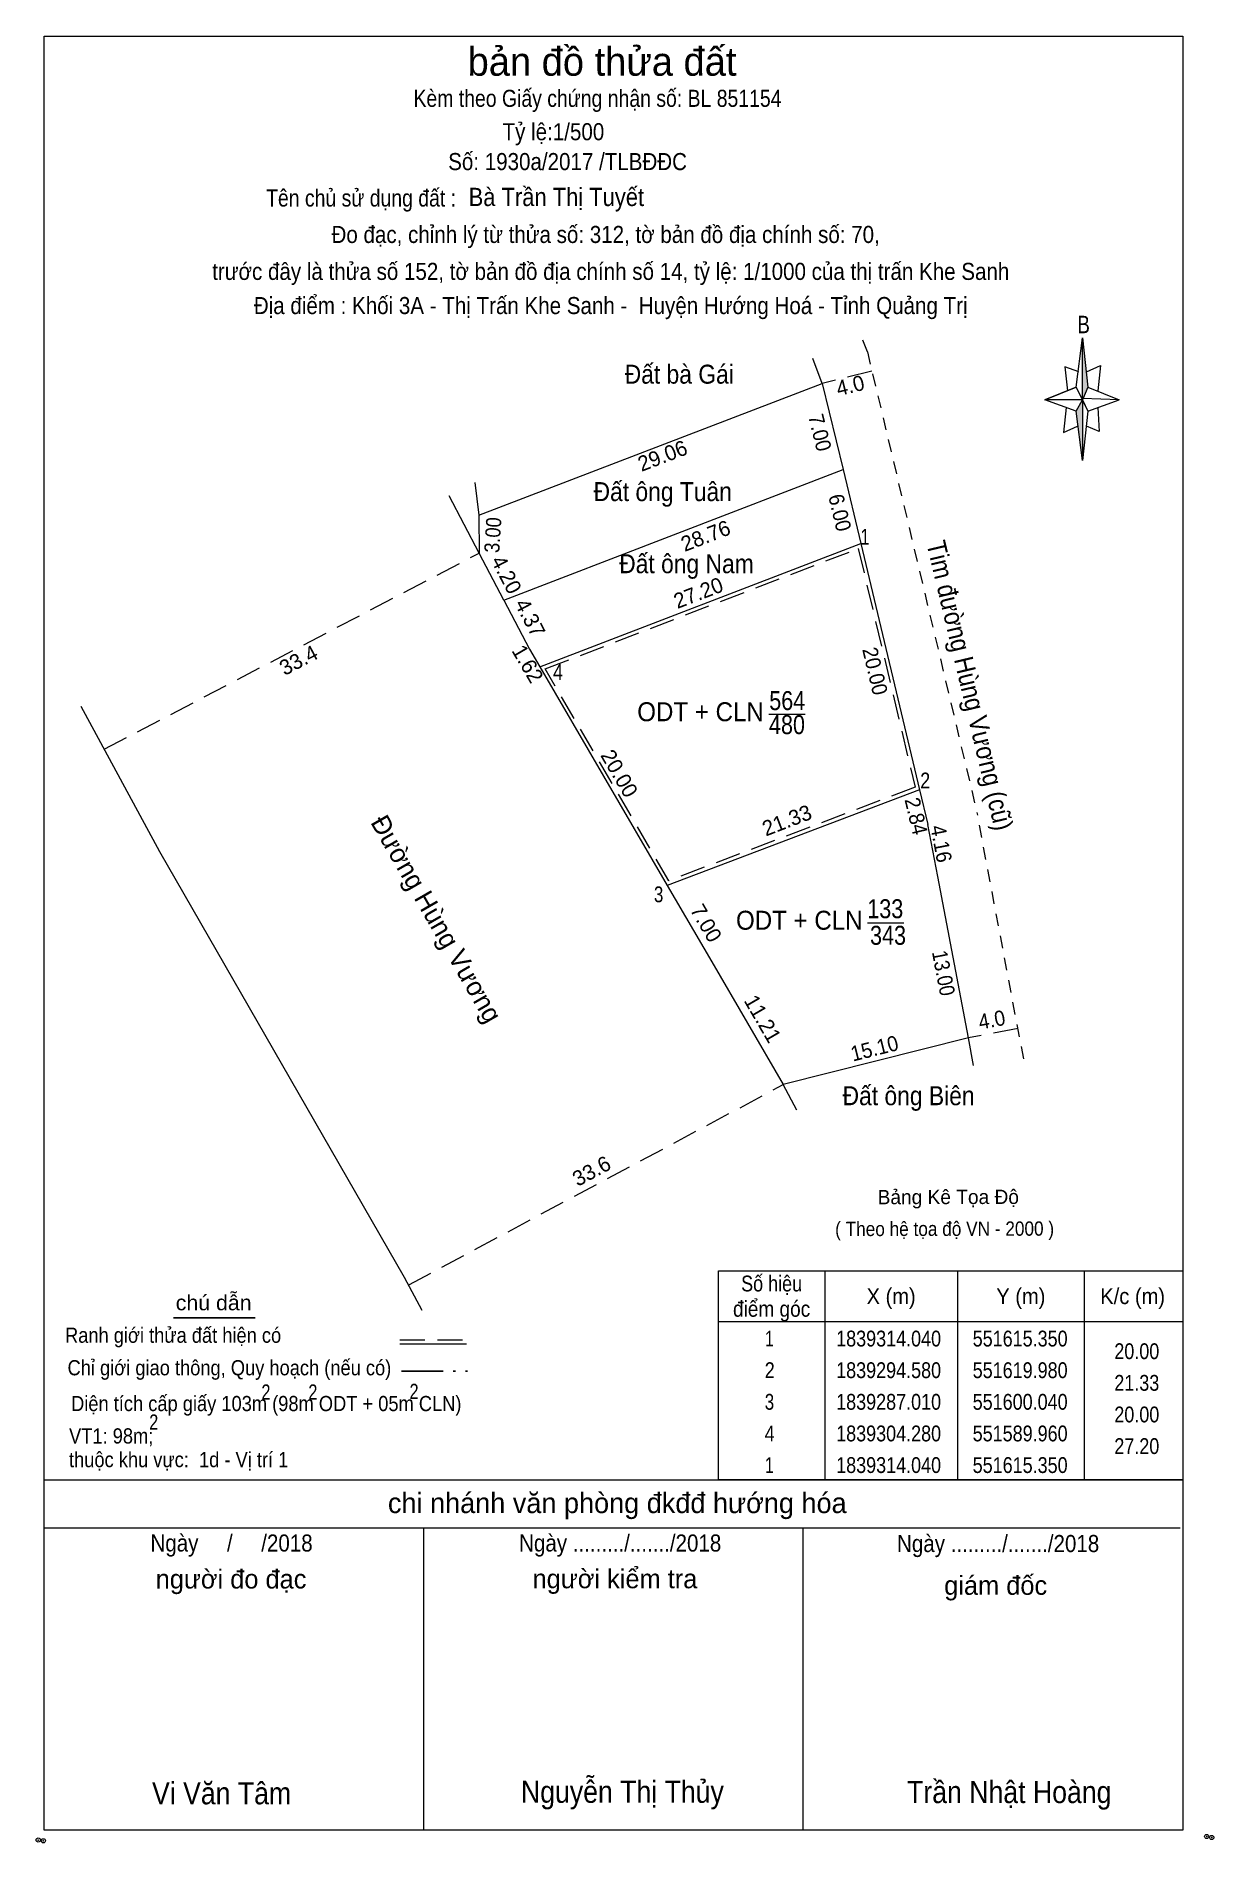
# Model space of a CAD drawing. Header units: metres. Extents: x 551104 to 552288, y 1839210 to 1839429.
# Drawn here: x 551550.1 to 551643.3, y 1839211.3 to 1839354.1 of the extents above; entities that cross this region are included whole.
import ezdxf
from ezdxf.enums import TextEntityAlignment as Align

# ---------------------------------------------------------------- set-up
doc = ezdxf.new("R2010")
doc.units = ezdxf.units.M
doc.header["$LTSCALE"] = 0.66
doc.header["$PDMODE"] = 32
doc.header["$PDSIZE"] = 0.33
for name, pattern in [('DASH_DOUBLE_DOT', [9.2, 5, -1.2, 0.3, -1.2, 0.3, -1.2]), ('MEDIUM_DASHED', [4.5, 3, -1.5]), ('SHORT_DASHED', [2.7, 1.5, -1.2])]:
    doc.linetypes.add(name, pattern=pattern)
for name, color, linetype, lineweight in [('10', 7, 'Continuous', 13), ('16', 7, 'Continuous', 25), ('2', 7, 'SHORT_DASHED', 13), ('5', 7, 'Continuous', 13), ('55', 7, 'Continuous', 13), ('63', 7, 'Continuous', 13)]:
    doc.layers.add(name, color=color, linetype=linetype, lineweight=lineweight)
doc.layers.add('34', color=7, linetype='Continuous')

msp = doc.modelspace()

# ---------------------------------------------------------------- texts
at = {"layer": '10'}
for s, width, p in [('Đất bà Gái', 0.9, (551600.99, 1839326.67)), ('Đất ông Tuân', 0.9, (551599.685, 1839317.39)), ('Đất ông Nam', 0.9, (551601.56, 1839311.69)), ('ODT + CLN', 0.95, (551602.67, 1839299.99)), ('564', 0.85, (551609.525, 1839300.87)), ('480', 0.85, (551609.505, 1839298.97)), ('133', 0.85, (551617.275, 1839284.42)), ('ODT + CLN', 0.95, (551610.48, 1839283.51)), ('343', 0.85, (551617.495, 1839282.32)), ('Đất ông Biên', 0.9, (551619.12, 1839269.64))]:
    msp.add_text(s, height=1.5, dxfattribs=dict(at, width=width)).set_placement(p, align=Align.CENTER)
for s, height, rotation, p in [('4.0', 1.2, 13.831, (551614.6516, 1839325.9438)), ('29.06', 1.2, 20.974, (551599.8802, 1839320.4154)), ('28.76', 1.2, 21.032, (551603.2897, 1839314.0874)), ('4.20', 1.2, 297.663, (551586.8013, 1839311.2986)), ('27.20', 1.2, 21.032, (551602.7147, 1839309.5793)), ('4.37', 1.2, 297.502, (551588.669, 1839307.8921)), ('33.4', 1.2, 27.607, (551571.167, 1839304.2824)), ('1.62', 1.2, 300.358, (551588.4862, 1839304.2282)), ('20.00', 1.2, 300.271, (551595.735, 1839295.5625)), ('21.33', 1.2, 21.032, (551609.7147, 1839291.5977)), ('Đường Hùng Vương', 1.5, 299.895, (551581.1447, 1839283.9938)), ('7.00', 1.2, 300.262, (551602.5963, 1839283.7324)), ('11.21', 1.2, 300.201, (551607.0704, 1839276.1768)), ('33.6', 1.2, 28.13, (551594.3371, 1839263.9143))]:
    msp.add_text(s, height=height, rotation=rotation, dxfattribs=at).set_placement(p, align=Align.CENTER)
for s, height, rotation, width, p in [('7.00', 1.2, 283.878, 0.95, (551611.5297, 1839322.6639)), ('6.00', 1.2, 283.388, 0.95, (551613.1054, 1839316.3389)), ('3.00', 1.2, 86.355, 0.9, (551586.848, 1839314.6719)), ('Tim đường Hùng Vương (cũ)', 1.5, 283.383, 0.9, (551623.2376, 1839302.6436)), ('20.00', 1.2, 283.383, 0.95, (551615.8869, 1839303.8139)), ('2.84', 1.2, 283.449, 0.95, (551619.1368, 1839292.3495)), ('4.16', 1.2, 280.797, 0.95, (551621.1132, 1839290.1974)), ('13.00', 1.2, 280.774, 0.9, (551621.2978, 1839279.9722)), ('4.0', 1.2, 10.69, 0.95, (551625.8087, 1839275.808)), ('15.10', 1.2, 14.147, 0.95, (551616.5684, 1839273.5534))]:
    msp.add_text(s, height=height, rotation=rotation, dxfattribs=dict(at, width=width)).set_placement(p, align=Align.CENTER)
at = {"layer": '16', "width": 0.8}
for p in [(551568.315, 1839246.37), (551572.025, 1839246.37), (551580.025, 1839246.42), (551559.445, 1839244)]:
    msp.add_text('2', height=1.2, dxfattribs=at).set_placement(p, align=Align.CENTER)
at = {"layer": '2', "width": 0.9}
msp.add_text('Tỷ lệ:1/500', height=1.35, dxfattribs=at).set_placement((551591.04, 1839345.91), align=Align.CENTER)
at = {"layer": '34', "width": 0.9}
msp.add_text('Bà Trần Thị Tuyết', height=1.44, dxfattribs=at).set_placement((551584.34, 1839340.71))
at = {"layer": '5'}
for s, height, p in [('bản đồ thửa đất', 2.25, (551594.885, 1839351.01)), ('chi nhánh văn phòng đkđđ hướng hóa', 1.6, (551596.09, 1839237.4)), ('người đo đạc', 1.5, (551565.555, 1839231.44)), ('người kiểm tra', 1.5, (551595.905, 1839231.46)), ('giám đốc', 1.5, (551626.005, 1839230.94))]:
    msp.add_text(s, height=height, dxfattribs=at).set_placement(p, align=Align.CENTER)
for s, height, width, p in [('Kèm theo Giấy chứng nhận số: BL 851154', 1.35, 0.85, (551594.525, 1839348.55)), ('Số: 1930a/2017 /TLBĐĐC', 1.35, 0.9, (551592.16, 1839343.55)), ('Tên chủ sử dụng đất :', 1.35, 0.85, (551575.835, 1839340.67)), ('Đo đạc, chỉnh lý từ thửa số: 312, tờ bản đồ địa chính số: 70, ', 1.35, 0.9, (551595.395, 1839337.79)), ('trước đây là thửa số 152, tờ bản đồ địa chính số 14, tỷ lệ: 1/1000 của thị trấn Khe Sanh', 1.35, 0.9, (551595.575, 1839334.87)), ('Địa điểm : Khối 3A - Thị Trấn Khe Sanh -  Huyện Hướng Hoá - Tỉnh Quảng Trị ', 1.35, 0.9, (551595.795, 1839332.17)), ('B', 1.378, 0.8, (551632.96, 1839330.66)), ('chú dẫn', 1.2, 1.05, (551564.18, 1839253.43)), ('Ranh giới thửa đất hiện có ', 1.2, 0.9, (551561.175, 1839250.86)), ('Chỉ giới giao thông, Quy hoạch (nếu có)', 1.2, 0.9, (551565.425, 1839248.29)), ('Diện tích cấp giấy 103m (98m ODT + 05m CLN)', 1.2, 0.9, (551568.34, 1839245.46)), ('VT1: 98m; ', 1.2, 0.9, (551556.28, 1839242.9)), ('thuộc khu vực:  1d - Vị trí 1', 1.2, 0.9, (551561.415, 1839241.03)), ('Ngày     /     /2018', 1.35, 0.9, (551565.595, 1839234.36)), ('Ngày ........./......./2018', 1.35, 0.9, (551596.32, 1839234.36)), ('Ngày ........./......./2018', 1.35, 0.9, (551626.2, 1839234.32)), ('Vi Văn Tâm', 1.75, 0.9, (551564.805, 1839214.38)), ('Nguyễn Thị Thủy', 1.75, 0.9, (551596.495, 1839214.5)), ('Trần Nhật Hoàng', 1.75, 0.9, (551627.08, 1839214.48))]:
    msp.add_text(s, height=height, dxfattribs=dict(at, width=width)).set_placement(p, align=Align.CENTER)
at = {"layer": '55'}
msp.add_text('Bảng Kê Tọa Độ', height=1.13, rotation=0.127, dxfattribs=at).set_placement((551622.2588, 1839261.8233), align=Align.CENTER)
at = {"layer": '55', "width": 0.9}
msp.add_text('( Theo hệ tọa độ VN - 2000 )', height=1.13, rotation=0.127, dxfattribs=at).set_placement((551621.9688, 1839259.3089), align=Align.CENTER)
at = {"layer": '63'}
for s, width, p in [(' 1', 0.75, (551616.02, 1839313.94)), (' 4', 0.85, (551591.8, 1839303.26)), (' 2', 0.85, (551620.83, 1839294.68)), (' 3', 0.8, (551599.73, 1839285.68)), ('20.00', 0.85, (551638.94, 1839249.57)), ('21.33', 0.85, (551638.94, 1839247.07)), ('20.00', 0.85, (551638.94, 1839244.57)), ('27.20', 0.85, (551638.94, 1839242.07))]:
    msp.add_text(s, height=1.25, dxfattribs=dict(at, width=width)).set_placement(p, align=Align.RIGHT)
for s, width, p in [('Số hiệu', 0.85, (551608.29, 1839254.92)), ('điểm góc', 0.9, (551608.29, 1839252.92)), ('X (m)', 0.95, (551617.74, 1839253.92)), ('Y (m)', 0.95, (551627.995, 1839253.92)), ('K/c (m)', 0.95, (551636.835, 1839253.92)), (' 1', 0.75, (551607.94, 1839250.57)), ('1839314.040', 0.85, (551617.54, 1839250.57)), ('551615.350', 0.85, (551627.94, 1839250.57)), (' 2', 0.85, (551607.945, 1839248.07)), ('1839294.580', 0.85, (551617.54, 1839248.07)), ('551619.980', 0.85, (551627.94, 1839248.07)), (' 3', 0.8, (551607.935, 1839245.57)), ('1839287.010', 0.85, (551617.54, 1839245.57)), ('551600.040', 0.85, (551627.94, 1839245.57)), (' 4', 0.85, (551607.94, 1839243.07)), ('1839304.280', 0.85, (551617.54, 1839243.07)), ('551589.960', 0.85, (551627.94, 1839243.07)), (' 1', 0.75, (551607.94, 1839240.57)), ('1839314.040', 0.85, (551617.54, 1839240.57)), ('551615.350', 0.85, (551627.94, 1839240.57))]:
    msp.add_text(s, height=1.25, dxfattribs=dict(at, width=width)).set_placement(p, align=Align.CENTER)

# ---------------------------------------------------------------- hatches: boundary and pattern name
at = {"layer": '5'}
for points in [[(551632.88, 1839330.3), (551633.28, 1839326.4), (551632.88, 1839325.4)], [(551632.88, 1839325.4), (551632.88, 1839320.6), (551632.38, 1839324.5)]]:
    msp.add_hatch(color=256, dxfattribs=at).paths.add_polyline_path(points)

# ---------------------------------------------------------------- linework, layer by layer
at = {"layer": '10', "linetype": 'SHORT_DASHED'}
for p, q in [((551615.86, 1839329.18), (551615.31, 1839330.58)), ((551615.86, 1839329.18), (551624.57, 1839292.57)), ((551628.22, 1839273.3), (551624.57, 1839292.57))]:
    msp.add_line(p, q, dxfattribs=at)
at = {"layer": '10'}
for p, q in [((551612.28, 1839326.68), (551611.56, 1839328.67)), ((551585.15, 1839316.28), (551612.28, 1839326.68)), ((551612.28, 1839326.68), (551613.96, 1839319.88)), ((551587.12, 1839309.56), (551613.96, 1839319.88)), ((551613.96, 1839319.88), (551615.35, 1839314.04)), ((551584.83, 1839318.86), (551585.15, 1839316.28)), ((551585.17, 1839313.28), (551582.81, 1839317.8)), ((551585.15, 1839316.28), (551585.17, 1839313.28)), ((551587.12, 1839309.56), (551585.17, 1839313.28)), ((551589.96, 1839304.28), (551615.35, 1839314.04)), ((551587.12, 1839309.56), (551589.14, 1839305.68)), ((551589.14, 1839305.68), (551589.96, 1839304.28)), ((551589.96, 1839304.28), (551600.04, 1839287.01)), ((551608.07, 1839300.54), (551610.94, 1839300.54)), ((551615.88, 1839284.06), (551618.75, 1839284.06)), ((551623.85, 1839274.96), (551609.21, 1839271.27)), ((551624.26, 1839272.79), (551623.85, 1839274.96)), ((551610.29, 1839269.25), (551609.21, 1839271.27)), ((551580.67, 1839253.41), (551579.27, 1839256.02))]:
    msp.add_line(p, q, dxfattribs=at)
at = {"layer": '10', "linetype": 'MEDIUM_DASHED'}
for p, q in [((551616.22, 1839327.65), (551612.28, 1839326.68)), ((551555.53, 1839297.78), (551585.17, 1839313.28)), ((551627.77, 1839275.7), (551623.85, 1839274.96)), ((551579.6, 1839255.44), (551609.21, 1839271.27))]:
    msp.add_line(p, q, dxfattribs=at)
at = {"layer": '10'}
for points in [[(551615.35, 1839314.04), (551619.98, 1839294.58), (551620.64, 1839291.82)], [(551579.27, 1839256.02), (551559.93, 1839289.66), (551553.7, 1839301.16)], [(551623.85, 1839274.96), (551621.42, 1839287.73), (551620.64, 1839291.82)], [(551600.04, 1839287.01), (551603.57, 1839280.96), (551609.21, 1839271.27)]]:
    msp.add_lwpolyline(points, dxfattribs=at)
at = {"layer": '16'}
msp.add_line((551567.46, 1839252.83), (551561.01, 1839252.83), dxfattribs=at)
at = {"layer": '5'}
for p, q in [((551632.38, 1839326.4), (551632.88, 1839330.3)), ((551633.28, 1839326.4), (551635.78, 1839325.4)), ((551632.38, 1839324.5), (551629.88, 1839325.4)), ((551633.28, 1839324.5), (551632.88, 1839320.6)), ((551634.08, 1839324.8), (551634.18, 1839322.9)), ((551634.18, 1839322.9), (551633.18, 1839323.3)), ((551578.9, 1839250.77), (551584.18, 1839250.77)), ((551550.79, 1839240.04), (551640.79, 1839240.04)), ((551550.79, 1839236.24), (551640.59, 1839236.24)), ((551550.79, 1839236.24), (551640.59, 1839236.24)), ((551550.79, 1839236.24), (551640.59, 1839236.24)), ((551580.79, 1839212.34), (551580.79, 1839236.24)), ((551610.79, 1839212.34), (551610.79, 1839236.24))]:
    msp.add_line(p, q, dxfattribs=at)
at = {"layer": '5', "linetype": 'MEDIUM_DASHED'}
msp.add_line((551578.9, 1839251.09), (551584.34, 1839251.09), dxfattribs=at)
at = {"layer": '5', "linetype": 'DASH_DOUBLE_DOT', "lineweight": 25}
msp.add_line((551579.02, 1839248.63), (551584.25, 1839248.63), dxfattribs=at)
at = {"layer": '5'}
for points in [[(551550.79, 1839354.14), (551640.79, 1839354.14), (551640.79, 1839212.34), (551550.79, 1839212.34)], [(551632.88, 1839330.3), (551633.28, 1839326.4), (551632.88, 1839325.4)], [(551632.88, 1839325.4), (551629.88, 1839325.4), (551632.38, 1839326.4), (551633.28, 1839324.5), (551635.78, 1839325.4), (551632.88, 1839325.5)], [(551632.88, 1839325.4), (551632.88, 1839320.6), (551632.38, 1839324.5)]]:
    msp.add_lwpolyline(points, close=True, dxfattribs=at)
for points in [[(551632.58, 1839327.6), (551631.48, 1839328), (551631.68, 1839326.1)], [(551633.18, 1839327.6), (551634.28, 1839328.1), (551634.08, 1839326.1)], [(551632.88, 1839325.4), (551632.38, 1839326.4), (551629.88, 1839325.4)], [(551631.58, 1839324.8), (551631.38, 1839322.8), (551632.48, 1839323.3)], [(551632.88, 1839325.4), (551633.28, 1839324.5), (551635.78, 1839325.4)], [(551640.79, 1839212.34), (551550.79, 1839212.34), (551550.79, 1839236.24)]]:
    msp.add_lwpolyline(points, dxfattribs=at)
for p in [(551550.31, 1839211.56), (551550.71, 1839211.5), (551642.69, 1839211.84), (551643.09, 1839211.76)]:
    msp.add_point(p, dxfattribs=at)
at = {"layer": '63'}
for p, q in [((551619.98, 1839294.58), (551600.04, 1839287.01)), ((551612.49, 1839256.54), (551612.49, 1839240.04)), ((551622.99, 1839256.54), (551622.99, 1839240.04)), ((551632.99, 1839256.54), (551632.99, 1839240.04)), ((551604.09, 1839252.54), (551640.79, 1839252.54))]:
    msp.add_line(p, q, dxfattribs=at)
at = {"layer": '63', "linetype": 'MEDIUM_DASHED'}
msp.add_lwpolyline([(551615.14, 1839313.64), (551619.63, 1839294.77), (551600.17, 1839287.38), (551590.4, 1839304.13)], close=True, dxfattribs=at)
at = {"layer": '63'}
msp.add_lwpolyline([(551604.09, 1839256.54), (551640.79, 1839256.54), (551640.79, 1839240.04), (551604.09, 1839240.04)], close=True, dxfattribs=at)

msp.set_redraw_order([(e.dxf.handle, doc.entitydb.next_handle()) for e in msp.query("TEXT MTEXT ATTDEF DIMENSION ARC_DIMENSION")])  # texts and dimensions are drawn at this point

doc.saveas('drawing.dxf')
